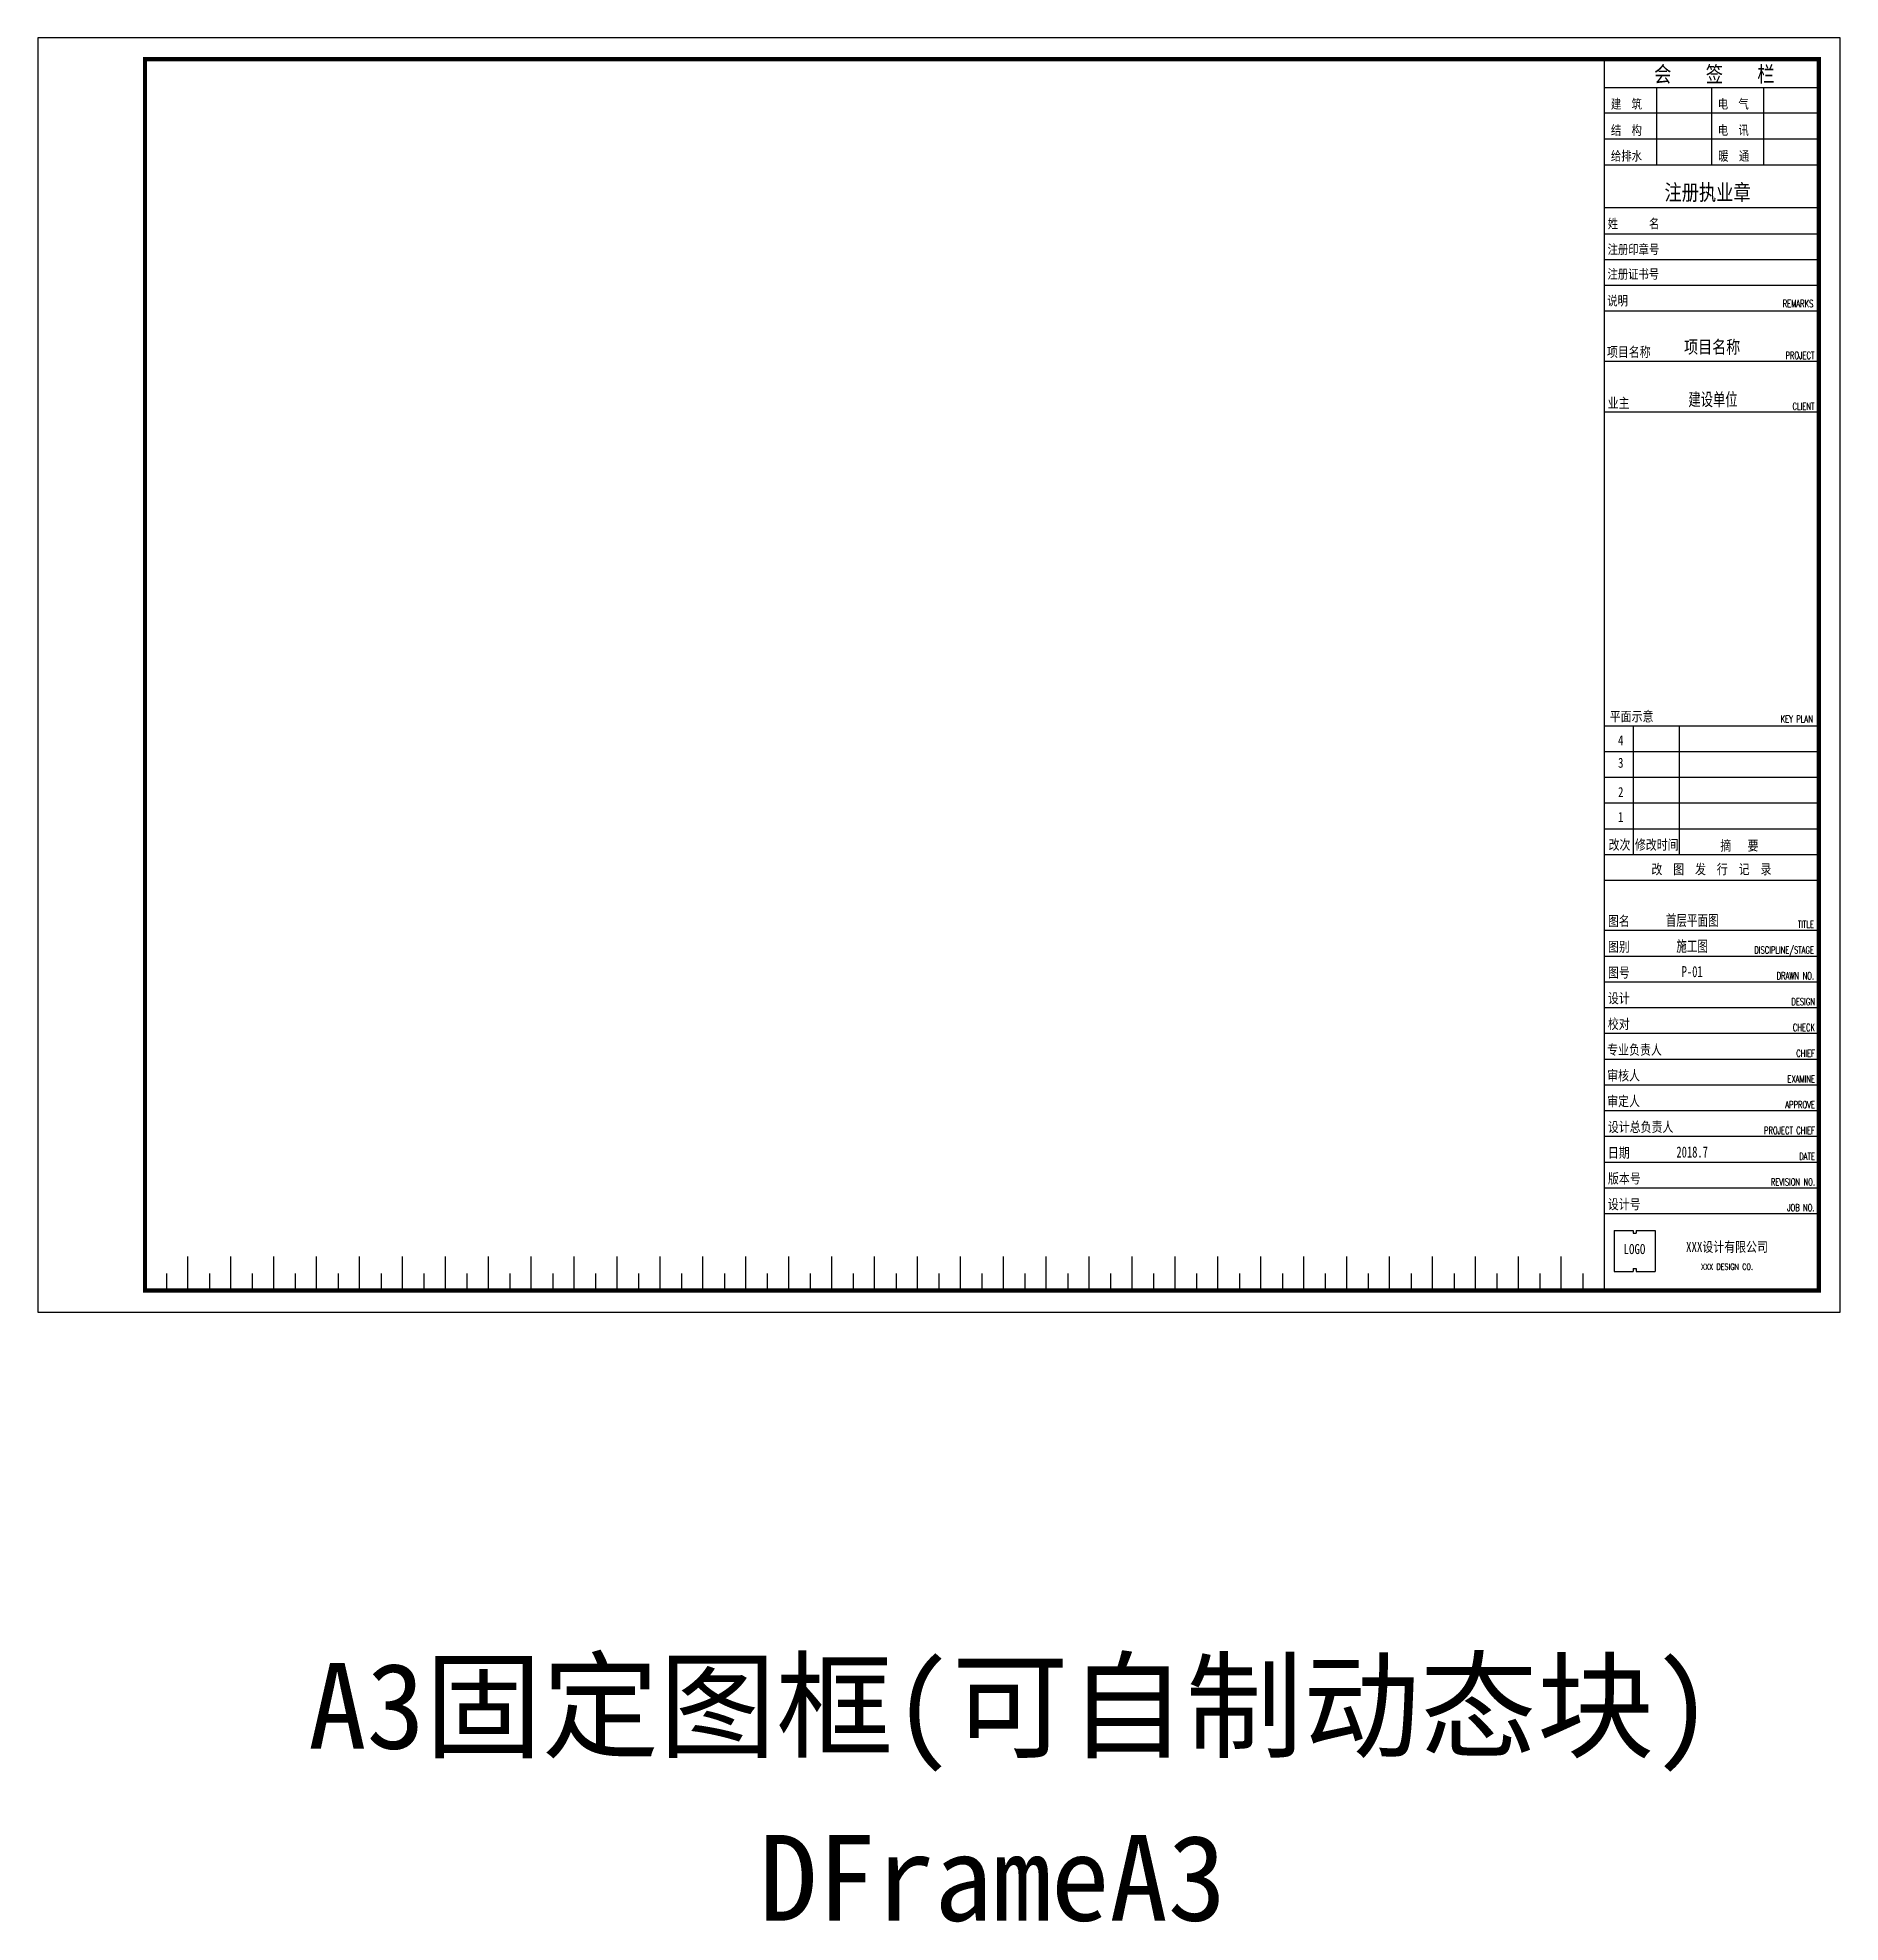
# Model space of a CAD drawing. Header units: millimetres. Extents: x -204 to 3828, y -2242 to 1531.
# Drawn here: x 198.9 to 618.9, y -2241.8 to -1802.6 of the extents above; entities that cross this region are included whole.
import ezdxf
from ezdxf.enums import TextEntityAlignment as Align

# ---------------------------------------------------------------- set-up
doc = ezdxf.new("R2010")
doc.units = ezdxf.units.MM
doc.styles.add('ROMANS', font='romans.shx', dxfattribs={"width": 0.8})
doc.styles.get("Standard").update_dxf_attribs({"font": 'SimSun.ttf'})
doc.styles.add('黑体', font='')
doc.styles.get('黑体').set_extended_font_data('SimHei')

msp = doc.modelspace()

# ---------------------------------------------------------------- texts
at = {"color": 6}
for s, p in [('A3固定图框(可自制动态块)', (261.86, -2201.33)), ('DFrameA3', (366.92, -2241.42))]:
    msp.add_text(s, height=20, dxfattribs=at).set_placement(p)

# ---------------------------------------------------------------- blocks, each defined once
blk = doc.blocks.new('DFrameA3')
for p, q in [((415, 285.33), (365, 285.33)), ((377.14, 285.33), (377.14, 267.33)), ((390, 285.33), (390, 267.33)), ((402.14, 285.33), (402.14, 267.33)), ((415, 279.45), (365, 279.45)), ((415, 273.33), (365, 273.33)), ((415, 267.33), (365, 267.33)), ((415, 257.33), (365, 257.33)), ((365, 251.33), (415, 251.33)), ((365, 245.33), (415, 245.33)), ((365, 239.33), (415, 239.33)), ((365, 233.33), (415, 233.33)), ((365, 221.59), (415, 221.59)), ((415, 209.72), (365, 209.72)), ((365, 136.66), (415, 136.66)), ((371.8, 106.66), (371.8, 136.66)), ((382.55, 106.66), (382.55, 136.66)), ((365, 130.66), (415, 130.66)), ((365, 124.66), (415, 124.66)), ((365, 118.66), (415, 118.66)), ((365, 112.66), (415, 112.66)), ((365, 106.66), (415, 106.66)), ((365, 100.66), (415, 100.66)), ((365, 88.97), (415, 88.97)), ((365, 82.97), (415, 82.97)), ((365, 76.97), (415, 76.97)), ((365, 70.97), (415, 70.97)), ((365, 64.97), (415, 64.97)), ((365, 58.97), (415, 58.97)), ((365, 52.97), (415, 52.97)), ((365, 46.97), (415, 46.97)), ((365, 40.97), (415, 40.97)), ((365, 34.97), (415, 34.97)), ((365, 28.97), (415, 28.97)), ((365, 22.97), (415, 22.97)), ((30, 8.97), (30, 5)), ((35, 5), (35, 12.94)), ((40, 8.97), (40, 5)), ((45, 5), (45, 12.94)), ((50, 8.97), (50, 5)), ((55, 5), (55, 12.94)), ((60, 8.97), (60, 5)), ((65, 5), (65, 12.94)), ((70, 8.97), (70, 5)), ((75, 5), (75, 12.94)), ((80, 8.97), (80, 5)), ((85, 5), (85, 12.94)), ((90, 8.97), (90, 5)), ((95, 5), (95, 12.94)), ((100, 8.97), (100, 5)), ((105, 5), (105, 12.94)), ((110, 8.97), (110, 5)), ((115, 5), (115, 12.94)), ((120, 8.97), (120, 5)), ((125, 5), (125, 12.94)), ((130, 8.97), (130, 5)), ((135, 5), (135, 12.94)), ((140, 8.97), (140, 5)), ((145, 5), (145, 12.94)), ((150, 8.97), (150, 5)), ((155, 5), (155, 12.94)), ((160, 8.97), (160, 5)), ((165, 5), (165, 12.94)), ((170, 8.97), (170, 5)), ((175, 5), (175, 12.94)), ((180, 8.97), (180, 5)), ((185, 5), (185, 12.94)), ((190, 8.97), (190, 5)), ((195, 5), (195, 12.94)), ((200, 8.97), (200, 5)), ((205, 5), (205, 12.94)), ((210, 8.97), (210, 5)), ((215, 5), (215, 12.94)), ((220, 8.97), (220, 5)), ((225, 5), (225, 12.94)), ((230, 8.97), (230, 5)), ((235, 5), (235, 12.94)), ((240, 8.97), (240, 5)), ((245, 5), (245, 12.94)), ((250, 8.97), (250, 5)), ((255, 5), (255, 12.94)), ((260, 8.97), (260, 5)), ((265, 5), (265, 12.94)), ((270, 8.97), (270, 5)), ((275, 5), (275, 12.94)), ((280, 8.97), (280, 5)), ((285, 5), (285, 12.94)), ((290, 8.97), (290, 5)), ((295, 5), (295, 12.94)), ((300, 8.97), (300, 5)), ((305, 5), (305, 12.94)), ((310, 8.97), (310, 5)), ((315, 5), (315, 12.94)), ((320, 8.97), (320, 5)), ((325, 5), (325, 12.94)), ((330, 8.97), (330, 5)), ((335, 5), (335, 12.94)), ((340, 8.97), (340, 5)), ((345, 5), (345, 12.94)), ((350, 8.97), (350, 5)), ((355, 5), (355, 12.94)), ((360, 8.97), (360, 5))]:
    blk.add_line(p, q)
at = {"lineweight": -3}
for p, q in [((367.33, 19.01), (371.78, 19.01)), ((367.33, 19.01), (367.33, 9.49)), ((371.78, 19.01), (371.78, 18.38)), ((371.78, 18.38), (372.41, 18.38)), ((372.41, 19.01), (376.85, 19.01)), ((372.41, 19.01), (372.41, 18.38)), ((376.85, 19.01), (376.85, 9.49)), ((367.33, 9.49), (371.78, 9.49)), ((371.78, 10.12), (372.41, 10.12)), ((371.78, 10.12), (371.78, 9.49)), ((372.41, 10.12), (372.41, 9.49)), ((372.41, 9.49), (376.85, 9.49))]:
    blk.add_line(p, q, dxfattribs=at)
for points in [[(0, 0), (420, 0), (420, 297), (0, 297)], [(415, 5), (415, 292), (365, 292), (365, 4.97)]]:
    blk.add_lwpolyline(points, close=True)
at = {"const_width": 1}
blk.add_lwpolyline([(25, 5), (415, 5), (415, 292), (25, 292)], close=True, dxfattribs=at)
at = {"style": '黑体', "width": 0.8}
for s, height, p in [('会    签    栏', 3.6789, (376.63, 286.67)), ('建  筑', 2.207, (366.56, 280.46)), ('电  气', 2.207, (391.45, 280.46)), ('结  构', 2.207, (366.56, 274.34)), ('电  讯', 2.207, (391.46, 274.34)), ('给排水', 2.207, (366.56, 268.34)), ('暖  通', 2.207, (391.56, 268.34)), ('注册执业章', 3.679, (379.05, 259.12)), ('姓      名', 2.207, (365.82, 252.57)), ('注册印章号', 2.207, (365.78, 246.58)), ('注册证书号', 2.207, (365.76, 240.82)), ('说明', 2.207, (365.72, 234.6)), ('项目名称', 2.333, (365.63, 222.59)), ('业主', 2.333, (365.8, 210.73)), ('平面示意', 2.333, (366.29, 137.66)), ('4', 2.33, (368.21, 132.09)), ('3', 2.33, (368.21, 126.85)), ('2', 2.33, (368.21, 120.03)), ('1', 2.33, (368.21, 114.23)), ('图名', 2.333, (365.86, 89.98)), ('图别', 2.333, (365.86, 83.98)), ('图号', 2.333, (365.86, 77.98)), ('设计', 2.333, (365.86, 71.98)), ('校对', 2.333, (365.84, 65.98)), ('专业负责人', 2.333, (365.69, 59.98)), ('审核人', 2.333, (365.69, 53.98)), ('审定人', 2.333, (365.69, 47.98)), ('设计总负责人', 2.333, (365.84, 41.98)), ('日期', 2.333, (365.84, 35.98)), ('版本号', 2.333, (365.87, 29.98)), ('设计号', 2.333, (365.83, 23.98))]:
    blk.add_text(s, height=height, dxfattribs=at).set_placement(p)
at = {"style": 'ROMANS', "width": 0.7}
for s, height, p in [('REMARKS', 1.656, (413.72, 234.22)), ('PROJECT', 1.648, (413.96, 222.12)), ('CLIENT', 1.648, (413.96, 210.25)), ('KEY PLAN', 1.648, (413.61, 137.42)), ('TITLE', 1.648, (413.87, 89.54)), ('DISCIPLINE/STAGE', 1.648, (413.87, 83.54)), ('DRAWN NO.', 1.648, (413.87, 77.54)), ('DESIGN', 1.648, (414.1, 71.54)), ('CHECK', 1.648, (414.1, 65.5)), ('CHIEF', 1.648, (414.1, 59.5)), ('EXAMINE', 1.648, (414.1, 53.5)), ('APPROVE', 1.648, (414.1, 47.5)), ('PROJECT CHIEF', 1.648, (414.1, 41.5)), ('DATE', 1.648, (414.1, 35.5)), ('REVISION NO.', 1.648, (414.1, 29.5)), ('JOB NO.', 1.648, (413.99, 23.5))]:
    blk.add_text(s, height=height, dxfattribs=at).set_placement(p, align=Align.RIGHT)
for s, height, style, width, p in [('改次', 2.333, '黑体', 0.8, (368.56, 108.96)), ('修改时间', 2.333, '黑体', 0.8, (377.23, 108.96)), ('摘   要', 2.333, '黑体', 0.8, (396.49, 108.78)), ('改  图  发  行  记  录', 2.3333, '黑体', 0.8, (389.97, 103.26)), ('LOGO', 2.333, '黑体', 0.8, (372.04, 14.69)), ('XXX设计有限公司', 2.333, '黑体', 0.8, (393.6, 15.24)), ('XXX DESIGN CO.', 1.418, 'ROMANS', 0.7, (393.6, 10.57))]:
    blk.add_text(s, height=height, dxfattribs=dict(style=style, width=width)).set_placement(p, align=Align.MIDDLE)
at = {"color": 2, "style": '黑体'}
for tag, height, width, p in [('项目名称', 3, 0.8, (390.14, 224.98)), ('建设单位', 3, 0.7, (390.34, 212.77)), ('图名', 2.57, 0.7, (385.49, 91.33)), ('图别', 2.57, 0.7, (385.49, 85.33)), ('图号', 2.57, 0.7, (385.49, 79.33)), ('日期', 2.57, 0.7, (385.49, 37.28))]:
    blk.add_attdef(tag, text='', height=height, dxfattribs=dict(at, width=width)).set_placement(p, align=Align.MIDDLE)

# ---------------------------------------------------------------- block references
msp.add_blockref('DFrameA3', (198.85, -2099.56)).add_auto_attribs({'日期': '2018.7', '图号': 'P-01', '图名': '首层平面图', '图别': '施工图', '建设单位': '建设单位', '项目名称': '项目名称'})

msp.set_redraw_order([(e.dxf.handle, doc.entitydb.next_handle()) for e in msp.query("TEXT MTEXT ATTDEF DIMENSION ARC_DIMENSION")])  # texts and dimensions are drawn at this point

doc.saveas('drawing.dxf')
